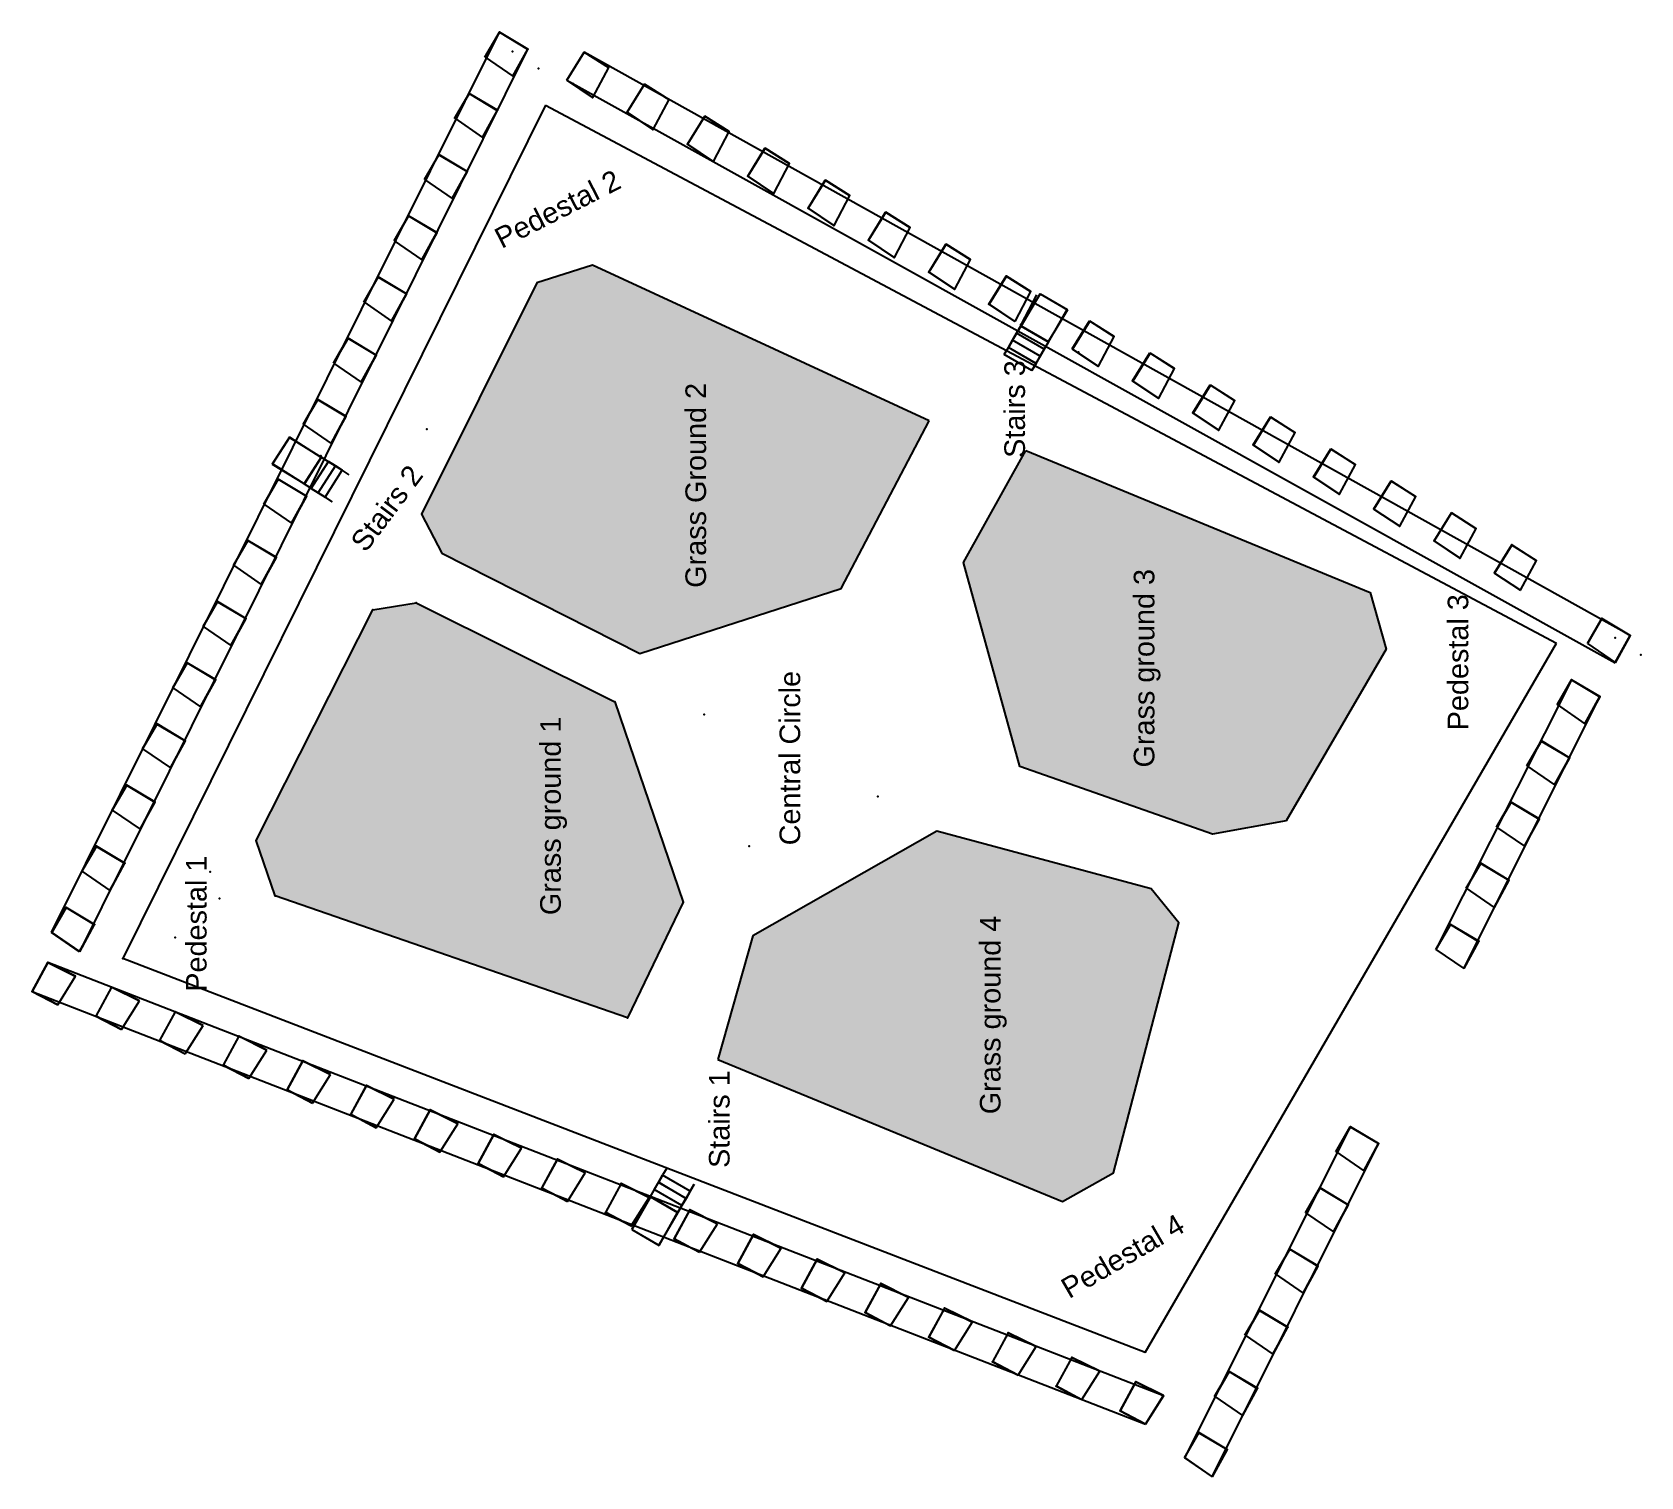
# Model space of a CAD drawing. Header units: inches. Extents: x 974.4 to 1052.5, y 978.9 to 1049.
import ezdxf

# ---------------------------------------------------------------- set-up
doc = ezdxf.new("R2010")
doc.units = ezdxf.units.IN
doc.header["$MEASUREMENT"] = 0
doc.layers.get('0').update_dxf_attribs({"true_color": 0xc2ced6})
doc.styles.get("Standard").update_dxf_attribs({"font": 'arial.ttf'})

msp = doc.modelspace()

# ---------------------------------------------------------------- texts
at = {"color": 250}
for s, rotation, p in [('Pedestal 2', 27.01482, (997.184, 1038.446, 101.029)), ('Stairs 3', 90, (1022.574, 1028.318, 102.006)), ('Grass Ground 2', 90, (1007.102, 1022.016, 101.6)), ('Stairs 2', 53.12592, (990.589, 1023.684, 101.137)), ('Grass ground 3', 90, (1028.853, 1013.301, 111.784)), ('Pedestal 3', 90, (1044.081, 1015.104, 101.07)), ('Central Circle', 90, (1011.669, 1009.525, 101.6)), ('Grass ground 1', 90, (1000.056, 1006.139, 111.831)), ('Pedestal 1', 90, (982.871, 1002.425, 101.393)), ('Grass ground 4', 90, (1021.39, 996.482, 99.261)), ('Stairs 1', 90, (1008.244, 993.877, 101.106)), ('Pedestal 4', 30.22517, (1024.714, 987.509, 99.078))]:
    msp.add_text(s, height=1, rotation=rotation, dxfattribs=at).set_placement(p)

# ---------------------------------------------------------------- hatches: boundary and pattern name
h = msp.add_hatch(color=256)
h.set_gradient(color1=(0, 255, 0), color2=(0, 255, 0), tint=1)
h.paths.add_polyline_path([(1017.934, 1030.107), (1001.6, 1037.672), (998.895, 1036.808), (993.304, 1025.589), (994.286, 1023.697), (1003.89, 1018.833), (1013.664, 1021.984)])
h = msp.add_hatch(color=256)
h.set_gradient(color1=(0, 255, 0), color2=(0, 255, 0), tint=1)
h.paths.add_polyline_path([(1022.615, 1028.679), (1039.327, 1021.78), (1040.091, 1019.045), (1035.243, 1010.71), (1031.667, 1010.065), (1022.327, 1013.344), (1019.59, 1023.242)])
h = msp.add_hatch(color=256)
h.set_gradient(color1=(0, 255, 0), color2=(0, 255, 0))
h.paths.add_polyline_path([(993.047, 1021.285), (1002.683, 1016.485), (1005.991, 1006.763), (1003.288, 1001.159), (986.203, 1007.074), (985.281, 1009.76), (990.942, 1020.943)])
h = msp.add_hatch(color=256)
h.set_gradient(color1=(0, 255, 0), color2=(0, 255, 0))
h.paths.add_polyline_path([(1007.708, 999.143), (1024.42, 992.246), (1026.891, 993.645), (1030.067, 1005.771), (1028.717, 1007.422), (1018.321, 1010.217), (1009.399, 1005.131)])

# ---------------------------------------------------------------- linework, layer by layer
for p, q in [((975.353, 1005.294, 99.667), (997.077, 1048.959, 100.549)), ((997.08, 1048.965, 100.549), (996.376, 1047.749, 100.546)), ((997.08, 1048.965, 100.549), (996.376, 1047.749, 100.546)), ((997.081, 1048.965, 101.349), (996.38, 1047.756, 101.346)), ((997.077, 1048.959, 100.549), (998.447, 1048.14, 100.545)), ((998.451, 1048.147, 101.345), (997.081, 1048.965, 101.349)), ((998.447, 1048.14, 100.545), (976.701, 1004.366, 99.672)), ((997.728, 1046.827, 101.351), (998.451, 1048.147, 101.345)), ((996.38, 1047.756, 101.346), (997.728, 1046.827, 101.351)), ((1051.931, 1019.703, 99.83), (1001.191, 1047.996, 101.344)), ((1000.352, 1046.639, 101.338), (1051.208, 1018.383, 99.836)), ((995.612, 1045.997, 101.287), (994.91, 1044.788, 101.284)), ((996.981, 1045.179, 101.283), (995.612, 1045.997, 101.287)), ((996.258, 1043.859, 101.289), (996.981, 1045.179, 101.283)), ((999.306, 1045.418, 100.906), (1048.356, 1019.338, 100.25)), ((994.91, 1044.788, 101.284), (996.258, 1043.859, 101.289)), ((994.142, 1043.029, 101.226), (993.441, 1041.82, 101.223)), ((995.511, 1042.211, 101.222), (994.142, 1043.029, 101.226)), ((994.788, 1040.891, 101.228), (995.511, 1042.211, 101.222)), ((993.441, 1041.82, 101.223), (994.788, 1040.891, 101.228)), ((992.672, 1040.061, 101.164), (991.971, 1038.852, 101.161)), ((994.042, 1039.243, 101.16), (992.672, 1040.061, 101.164)), ((991.971, 1038.852, 101.161), (993.319, 1037.923, 101.166)), ((993.319, 1037.923, 101.166), (994.042, 1039.243, 101.16)), ((991.203, 1037.093, 101.103), (990.501, 1035.884, 101.1)), ((992.572, 1036.275, 101.099), (991.203, 1037.093, 101.103)), ((990.501, 1035.884, 101.1), (991.849, 1034.955, 101.105)), ((991.849, 1034.955, 101.105), (992.572, 1036.275, 101.099)), ((989.733, 1034.125, 101.041), (989.032, 1032.916, 101.038)), ((991.103, 1033.307, 101.037), (989.733, 1034.125, 101.041)), ((990.379, 1031.987, 101.043), (991.103, 1033.307, 101.037)), ((989.032, 1032.916, 101.038), (990.379, 1031.987, 101.043)), ((988.263, 1031.157, 100.98), (987.562, 1029.948, 100.977)), ((989.633, 1030.339, 100.976), (988.263, 1031.157, 100.98)), ((988.91, 1029.019, 100.982), (989.633, 1030.339, 100.976)), ((987.562, 1029.948, 100.977), (988.91, 1029.019, 100.982)), ((988.431, 1028.341, 100.721), (987.614, 1027.057, 100.735)), ((986.346, 1027.285, 100.9), (985.645, 1026.076, 100.897)), ((987.716, 1026.467, 100.896), (986.346, 1027.285, 100.9)), ((986.993, 1025.148, 100.902), (987.716, 1026.467, 100.896)), ((985.645, 1026.076, 100.897), (986.993, 1025.148, 100.902)), ((984.877, 1024.317, 100.838), (984.175, 1023.108, 100.835)), ((986.246, 1023.499, 100.834), (984.877, 1024.317, 100.838)), ((985.523, 1022.18, 100.84), (986.246, 1023.499, 100.834)), ((984.175, 1023.108, 100.835), (985.523, 1022.18, 100.84)), ((983.407, 1021.349, 100.777), (982.706, 1020.14, 100.774)), ((984.776, 1020.531, 100.773), (983.407, 1021.349, 100.777)), ((982.706, 1020.14, 100.774), (984.053, 1019.212, 100.779)), ((984.053, 1019.212, 100.779), (984.776, 1020.531, 100.773)), ((1050.566, 1020.527, 100.634), (1049.865, 1019.318, 100.631)), ((1051.935, 1019.709, 100.63), (1050.566, 1020.527, 100.634)), ((1049.865, 1019.318, 100.631), (1051.212, 1018.389, 100.636)), ((1051.208, 1018.383, 99.836), (1051.931, 1019.703, 99.83)), ((1051.208, 1018.383, 99.836), (1051.931, 1019.703, 99.83)), ((1051.212, 1018.389, 100.636), (1051.935, 1019.709, 100.63)), ((981.937, 1018.381, 100.716), (981.236, 1017.172, 100.713)), ((983.307, 1017.563, 100.712), (981.937, 1018.381, 100.716)), ((981.236, 1017.172, 100.713), (982.584, 1016.244, 100.718)), ((982.584, 1016.244, 100.718), (983.307, 1017.563, 100.712)), ((1049.092, 1017.553, 99.772), (1042.512, 1004.472, 99.524)), ((1049.096, 1017.559, 100.572), (1048.395, 1016.35, 100.569)), ((1050.462, 1016.735, 99.768), (1049.092, 1017.553, 99.772)), ((1050.466, 1016.741, 100.568), (1049.096, 1017.559, 100.572)), ((1043.86, 1003.543, 99.529), (1050.462, 1016.735, 99.768)), ((1048.395, 1016.35, 100.569), (1049.743, 1015.421, 100.574)), ((1049.743, 1015.421, 100.574), (1050.466, 1016.741, 100.568)), ((980.468, 1015.413, 100.654), (979.766, 1014.204, 100.651)), ((981.837, 1014.595, 100.65), (980.468, 1015.413, 100.654)), ((981.114, 1013.276, 100.656), (981.837, 1014.595, 100.65)), ((1047.627, 1014.591, 100.511), (1046.925, 1013.382, 100.508)), ((1048.996, 1013.773, 100.507), (1047.627, 1014.591, 100.511)), ((979.766, 1014.204, 100.651), (981.114, 1013.276, 100.656)), ((1046.925, 1013.382, 100.508), (1048.273, 1012.453, 100.513)), ((1048.273, 1012.453, 100.513), (1048.996, 1013.773, 100.507)), ((978.998, 1012.445, 100.593), (978.297, 1011.236, 100.59)), ((980.368, 1011.627, 100.589), (978.998, 1012.445, 100.593)), ((979.645, 1010.308, 100.595), (980.368, 1011.627, 100.589)), ((1046.157, 1011.623, 100.45), (1045.456, 1010.414, 100.447)), ((1047.526, 1010.805, 100.446), (1046.157, 1011.623, 100.45)), ((978.297, 1011.236, 100.59), (979.645, 1010.308, 100.595)), ((1046.803, 1009.485, 100.452), (1047.526, 1010.805, 100.446)), ((1045.456, 1010.414, 100.447), (1046.803, 1009.485, 100.452)), ((977.528, 1009.477, 100.531), (976.827, 1008.268, 100.528)), ((978.898, 1008.659, 100.527), (977.528, 1009.477, 100.531)), ((978.175, 1007.34, 100.533), (978.898, 1008.659, 100.527)), ((1044.687, 1008.655, 100.388), (1043.986, 1007.446, 100.385)), ((1046.057, 1007.837, 100.384), (1044.687, 1008.655, 100.388)), ((976.827, 1008.268, 100.528), (978.175, 1007.34, 100.533)), ((1045.334, 1006.517, 100.39), (1046.057, 1007.837, 100.384)), ((1043.986, 1007.446, 100.385), (1045.334, 1006.517, 100.39)), ((976.059, 1006.509, 100.47), (975.357, 1005.3, 100.467)), ((977.428, 1005.691, 100.466), (976.059, 1006.509, 100.47)), ((976.701, 1004.366, 99.672), (975.353, 1005.294, 99.667)), ((975.357, 1005.3, 100.467), (976.705, 1004.372, 100.472)), ((976.705, 1004.372, 100.472), (977.428, 1005.691, 100.466)), ((1043.218, 1005.687, 100.327), (1042.516, 1004.478, 100.324)), ((1044.587, 1004.869, 100.323), (1043.218, 1005.687, 100.327)), ((1042.512, 1004.472, 99.524), (1043.86, 1003.543, 99.529)), ((1042.516, 1004.478, 100.324), (1043.864, 1003.549, 100.329)), ((1043.864, 1003.549, 100.329), (1044.587, 1004.869, 100.323)), ((975.171, 1003.839, 100.879), (974.41, 1002.437, 100.883)), ((976.519, 1003.171, 100.885), (975.171, 1003.839, 100.879)), ((1029.301, 982.829, 100.299), (975.177, 1003.835, 100.079)), ((1028.406, 984.928, 100.25), (978.816, 1004.039, 100.049)), ((975.647, 1001.786, 100.88), (976.519, 1003.171, 100.885)), ((974.41, 1002.437, 100.883), (975.647, 1001.786, 100.88)), ((974.416, 1002.433, 100.083), (1028.429, 981.444, 100.294)), ((978.262, 1002.648, 100.892), (977.501, 1001.246, 100.896)), ((979.61, 1001.98, 100.898), (978.262, 1002.648, 100.892)), ((978.738, 1000.595, 100.893), (979.61, 1001.98, 100.898)), ((981.353, 1001.457, 100.904), (980.592, 1000.055, 100.908)), ((982.701, 1000.789, 100.91), (981.353, 1001.457, 100.904)), ((977.501, 1001.246, 100.896), (978.738, 1000.595, 100.893)), ((981.829, 999.404, 100.905), (982.701, 1000.789, 100.91)), ((980.592, 1000.055, 100.908), (981.829, 999.404, 100.905)), ((984.444, 1000.265, 100.917), (983.683, 998.863, 100.921)), ((985.792, 999.597, 100.923), (984.444, 1000.265, 100.917)), ((987.535, 999.074, 100.929), (986.774, 997.672, 100.933)), ((988.883, 998.406, 100.935), (987.535, 999.074, 100.929)), ((983.683, 998.863, 100.921), (984.92, 998.212, 100.918)), ((988.011, 997.021, 100.93), (988.883, 998.406, 100.935)), ((986.774, 997.672, 100.933), (988.011, 997.021, 100.93)), ((990.625, 997.883, 100.942), (989.864, 996.481, 100.946)), ((991.973, 997.215, 100.948), (990.625, 997.883, 100.942)), ((991.101, 995.83, 100.943), (991.973, 997.215, 100.948)), ((993.716, 996.692, 100.954), (992.955, 995.29, 100.958)), ((995.064, 996.024, 100.96), (993.716, 996.692, 100.954)), ((989.864, 996.481, 100.946), (991.101, 995.83, 100.943)), ((994.192, 994.639, 100.955), (995.064, 996.024, 100.96)), ((1038.357, 995.873, 99.324), (1030.308, 979.824, 99.014)), ((1038.361, 995.879, 100.124), (1037.66, 994.67, 100.121)), ((1039.727, 995.055, 99.32), (1038.357, 995.873, 99.324)), ((1039.731, 995.061, 100.12), (1038.361, 995.879, 100.124)), ((992.955, 995.29, 100.958), (994.192, 994.639, 100.955)), ((996.807, 995.501, 100.967), (996.046, 994.099, 100.971)), ((998.155, 994.833, 100.973), (996.807, 995.501, 100.967)), ((1031.655, 978.896, 99.019), (1039.727, 995.055, 99.32)), ((1039.008, 993.742, 100.126), (1039.731, 995.061, 100.12)), ((997.283, 993.448, 100.968), (998.155, 994.833, 100.973)), ((999.898, 994.31, 100.979), (999.137, 992.908, 100.983)), ((1001.246, 993.642, 100.985), (999.898, 994.31, 100.979)), ((1037.66, 994.67, 100.121), (1039.008, 993.742, 100.126)), ((996.046, 994.099, 100.971), (997.283, 993.448, 100.968)), ((1000.374, 992.257, 100.98), (1001.246, 993.642, 100.985)), ((999.137, 992.908, 100.983), (1000.374, 992.257, 100.98)), ((1002.989, 993.118, 100.992), (1002.228, 991.716, 100.996)), ((1004.337, 992.45, 100.998), (1002.989, 993.118, 100.992)), ((1036.892, 992.911, 100.062), (1036.19, 991.702, 100.059)), ((1038.261, 992.093, 100.058), (1036.892, 992.911, 100.062)), ((1003.465, 991.065, 100.993), (1004.337, 992.45, 100.998)), ((1004.409, 992.475, 100.831), (1005.725, 991.712, 100.845)), ((1037.538, 990.774, 100.064), (1038.261, 992.093, 100.058)), ((1002.228, 991.716, 100.996), (1003.465, 991.065, 100.993)), ((1006.31, 991.838, 101.005), (1005.549, 990.436, 101.009)), ((1007.658, 991.17, 101.011), (1006.31, 991.838, 101.005)), ((1006.786, 989.785, 101.006), (1007.658, 991.17, 101.011)), ((1036.19, 991.702, 100.059), (1037.538, 990.774, 100.064)), ((1005.549, 990.436, 101.009), (1006.786, 989.785, 101.006)), ((1009.401, 990.647, 101.018), (1008.64, 989.245, 101.022)), ((1010.749, 989.979, 101.024), (1009.401, 990.647, 101.018)), ((1009.877, 988.594, 101.019), (1010.749, 989.979, 101.024)), ((1035.422, 989.943, 100.001), (1034.721, 988.734, 99.998)), ((1036.791, 989.125, 99.997), (1035.422, 989.943, 100.001)), ((1008.64, 989.245, 101.022), (1009.877, 988.594, 101.019)), ((1012.492, 989.456, 101.031), (1011.731, 988.054, 101.035)), ((1013.84, 988.788, 101.037), (1012.492, 989.456, 101.031)), ((1036.068, 987.806, 100.003), (1036.791, 989.125, 99.997)), ((1011.731, 988.054, 101.035), (1012.968, 987.403, 101.032)), ((1012.968, 987.403, 101.032), (1013.84, 988.788, 101.037)), ((1015.583, 988.265, 101.043), (1014.822, 986.863, 101.047)), ((1016.931, 987.597, 101.049), (1015.583, 988.265, 101.043)), ((1034.721, 988.734, 99.998), (1036.068, 987.806, 100.003)), ((1016.059, 986.212, 101.044), (1016.931, 987.597, 101.049)), ((1014.822, 986.863, 101.047), (1016.059, 986.212, 101.044)), ((1018.674, 987.074, 101.056), (1017.913, 985.672, 101.06)), ((1020.022, 986.406, 101.062), (1018.674, 987.074, 101.056)), ((1033.952, 986.975, 99.939), (1033.251, 985.766, 99.936)), ((1035.322, 986.157, 99.935), (1033.952, 986.975, 99.939)), ((1019.15, 985.021, 101.057), (1020.022, 986.406, 101.062)), ((1021.765, 985.883, 101.068), (1021.004, 984.481, 101.072)), ((1023.113, 985.215, 101.074), (1021.765, 985.883, 101.068)), ((1033.251, 985.766, 99.936), (1034.599, 984.838, 99.941)), ((1034.599, 984.838, 99.941), (1035.322, 986.157, 99.935)), ((1017.913, 985.672, 101.06), (1019.15, 985.021, 101.057)), ((1022.241, 983.83, 101.069), (1023.113, 985.215, 101.074)), ((1021.004, 984.481, 101.072), (1022.241, 983.83, 101.069)), ((1024.856, 984.691, 101.081), (1024.095, 983.289, 101.085)), ((1026.204, 984.023, 101.087), (1024.856, 984.691, 101.081)), ((1025.332, 982.638, 101.082), (1026.204, 984.023, 101.087)), ((1027.947, 983.5, 101.093), (1027.186, 982.098, 101.097)), ((1029.295, 982.832, 101.099), (1027.947, 983.5, 101.093)), ((1032.483, 984.007, 99.878), (1031.781, 982.798, 99.875)), ((1033.852, 983.189, 99.874), (1032.483, 984.007, 99.878)), ((1024.095, 983.289, 101.085), (1025.332, 982.638, 101.082)), ((1028.423, 981.447, 101.094), (1029.295, 982.832, 101.099)), ((1028.429, 981.444, 100.294), (1029.301, 982.829, 100.299)), ((1029.301, 982.829, 100.299), (1028.429, 981.444, 100.294)), ((1029.295, 982.832, 101.099), (1029.301, 982.829, 100.299)), ((1031.781, 982.798, 99.875), (1033.129, 981.87, 99.88)), ((1033.129, 981.87, 99.88), (1033.852, 983.189, 99.874)), ((1027.186, 982.098, 101.097), (1028.423, 981.447, 101.094)), ((1031.013, 981.04, 99.816), (1030.312, 979.83, 99.813)), ((1032.382, 980.221, 99.812), (1031.013, 981.04, 99.816)), ((1030.308, 979.824, 99.014), (1031.655, 978.896, 99.019)), ((1030.312, 979.83, 99.813), (1031.659, 978.902, 99.818)), ((1031.659, 978.902, 99.818), (1032.382, 980.221, 99.812))]:
    msp.add_line(p, q)
at = {"extrusion": (0.00494, 0.007764, 0.999958)}
for p, q in [((996.376, 1047.749, 100.546), (997.077, 1048.959, 100.549)), ((997.081, 1048.965, 101.349), (997.077, 1048.959, 100.549)), ((997.077, 1048.959, 100.549), (998.447, 1048.14, 100.545)), ((998.447, 1048.14, 100.545), (997.724, 1046.821, 100.551)), ((998.451, 1048.147, 101.345), (998.447, 1048.14, 100.545)), ((994.906, 1044.781, 100.484), (995.608, 1045.991, 100.487)), ((995.612, 1045.997, 101.287), (995.608, 1045.991, 100.487)), ((995.608, 1045.991, 100.487), (996.977, 1045.172, 100.483)), ((996.977, 1045.172, 100.483), (996.254, 1043.853, 100.489)), ((996.981, 1045.179, 101.283), (996.977, 1045.172, 100.483)), ((993.437, 1041.813, 100.423), (994.138, 1043.023, 100.426)), ((994.142, 1043.029, 101.226), (994.138, 1043.023, 100.426)), ((994.138, 1043.023, 100.426), (995.508, 1042.204, 100.422)), ((995.508, 1042.204, 100.422), (994.785, 1040.885, 100.428)), ((995.511, 1042.211, 101.222), (995.508, 1042.204, 100.422)), ((991.967, 1038.845, 100.361), (992.668, 1040.055, 100.364)), ((992.672, 1040.061, 101.164), (992.668, 1040.055, 100.364)), ((992.668, 1040.055, 100.364), (994.038, 1039.236, 100.36)), ((994.038, 1039.236, 100.36), (993.315, 1037.917, 100.366)), ((994.042, 1039.243, 101.16), (994.038, 1039.236, 100.36)), ((990.497, 1035.877, 100.3), (991.199, 1037.087, 100.303)), ((991.203, 1037.093, 101.103), (991.199, 1037.087, 100.303)), ((991.199, 1037.087, 100.303), (992.568, 1036.268, 100.299)), ((992.568, 1036.268, 100.299), (991.845, 1034.949, 100.305)), ((992.572, 1036.275, 101.099), (992.568, 1036.268, 100.299)), ((989.028, 1032.909, 100.238), (989.729, 1034.119, 100.241)), ((989.733, 1034.125, 101.041), (989.729, 1034.119, 100.241)), ((989.729, 1034.119, 100.241), (991.099, 1033.3, 100.237)), ((991.099, 1033.3, 100.237), (990.376, 1031.981, 100.243)), ((991.103, 1033.307, 101.037), (991.099, 1033.3, 100.237)), ((987.558, 1029.941, 100.177), (988.259, 1031.151, 100.18)), ((988.263, 1031.157, 100.98), (988.259, 1031.151, 100.18)), ((988.259, 1031.151, 100.18), (989.629, 1030.332, 100.176)), ((989.629, 1030.332, 100.176), (988.906, 1029.013, 100.182)), ((989.633, 1030.339, 100.976), (989.629, 1030.332, 100.176)), ((986.893, 1029.319, 100.721), (986.061, 1028.012, 100.736)), ((986.889, 1029.313, 99.921), (986.072, 1028.03, 99.935)), ((986.893, 1029.319, 100.721), (986.889, 1029.313, 99.921)), ((986.889, 1029.313, 99.921), (989.113, 1027.927, 99.921)), ((988.431, 1028.341, 100.721), (986.893, 1029.319, 100.721)), ((986.061, 1028.012, 100.736), (986.072, 1028.03, 99.935)), ((986.061, 1028.012, 100.736), (987.614, 1027.057, 100.735)), ((987.61, 1027.051, 99.935), (986.072, 1028.03, 99.935)), ((987.613, 1027.056, 100.535), (988.445, 1028.363, 100.521)), ((987.95, 1026.839, 100.335), (988.782, 1028.147, 100.321)), ((987.951, 1026.841, 100.535), (988.783, 1028.149, 100.521)), ((988.286, 1026.623, 100.135), (989.118, 1027.931, 100.121)), ((988.287, 1026.625, 100.335), (989.119, 1027.932, 100.321)), ((988.409, 1028.414, 100.888), (988.405, 1028.407, 100.088)), ((988.445, 1028.363, 100.521), (988.431, 1028.341, 100.721)), ((988.783, 1028.149, 100.521), (988.445, 1028.363, 100.521)), ((988.782, 1028.147, 100.321), (988.783, 1028.149, 100.521)), ((989.119, 1027.932, 100.321), (988.782, 1028.147, 100.321)), ((989.113, 1027.927, 99.921), (989.455, 1027.715, 99.921)), ((989.119, 1027.932, 100.321), (989.117, 1027.929, 99.921)), ((989.118, 1027.931, 100.121), (989.119, 1027.932, 100.321)), ((989.456, 1027.716, 100.121), (989.118, 1027.931, 100.121)), ((985.641, 1026.07, 100.097), (986.342, 1027.279, 100.1)), ((986.346, 1027.285, 100.9), (986.342, 1027.279, 100.1)), ((986.342, 1027.279, 100.1), (987.712, 1026.461, 100.096)), ((987.613, 1027.056, 100.535), (987.61, 1027.051, 99.935)), ((987.948, 1026.836, 99.935), (987.61, 1027.051, 99.935)), ((987.614, 1027.057, 100.735), (987.613, 1027.056, 100.535)), ((987.614, 1027.057, 100.735), (987.613, 1027.056, 100.535)), ((987.613, 1027.056, 100.535), (987.951, 1026.841, 100.535)), ((988.623, 1026.407, 99.935), (989.455, 1027.715, 99.921)), ((988.624, 1026.408, 100.135), (989.456, 1027.716, 100.121)), ((989.455, 1027.715, 99.921), (989.456, 1027.716, 100.121)), ((989.792, 1027.5, 99.921), (989.455, 1027.715, 99.921)), ((987.712, 1026.461, 100.096), (986.989, 1025.142, 100.102)), ((987.716, 1026.467, 100.896), (987.712, 1026.461, 100.096)), ((987.95, 1026.839, 100.335), (987.948, 1026.836, 99.935)), ((988.285, 1026.622, 99.935), (987.948, 1026.836, 99.935)), ((987.951, 1026.841, 100.535), (987.95, 1026.839, 100.335)), ((987.951, 1026.841, 100.535), (987.95, 1026.839, 100.335)), ((987.95, 1026.839, 100.335), (988.287, 1026.625, 100.335)), ((988.286, 1026.623, 100.135), (988.285, 1026.622, 99.935)), ((988.623, 1026.407, 99.935), (988.285, 1026.622, 99.935)), ((988.287, 1026.625, 100.335), (988.286, 1026.623, 100.135)), ((988.287, 1026.625, 100.335), (988.286, 1026.623, 100.135)), ((988.286, 1026.623, 100.135), (988.624, 1026.408, 100.135)), ((988.624, 1026.408, 100.135), (988.623, 1026.407, 99.935)), ((988.623, 1026.407, 99.935), (988.96, 1026.192, 99.935)), ((988.96, 1026.192, 99.935), (988.623, 1026.407, 99.935)), ((984.171, 1023.102, 100.035), (984.873, 1024.311, 100.038)), ((984.877, 1024.317, 100.838), (984.873, 1024.311, 100.038)), ((984.873, 1024.311, 100.038), (986.242, 1023.493, 100.034)), ((986.242, 1023.493, 100.034), (985.519, 1022.174, 100.04)), ((986.246, 1023.499, 100.834), (986.242, 1023.493, 100.034)), ((982.702, 1020.134, 99.974), (983.403, 1021.343, 99.977)), ((983.407, 1021.349, 100.777), (983.403, 1021.343, 99.977)), ((983.403, 1021.343, 99.977), (984.773, 1020.525, 99.973)), ((984.773, 1020.525, 99.973), (984.05, 1019.206, 99.979)), ((984.776, 1020.531, 100.773), (984.773, 1020.525, 99.973)), ((1049.861, 1019.312, 99.831), (1050.562, 1020.521, 99.834)), ((1050.566, 1020.527, 100.634), (1050.562, 1020.521, 99.834)), ((1050.562, 1020.521, 99.834), (1051.931, 1019.703, 99.83)), ((1051.931, 1019.703, 99.83), (1051.208, 1018.383, 99.836)), ((1051.935, 1019.709, 100.63), (1051.931, 1019.703, 99.83)), ((981.232, 1017.166, 99.913), (981.933, 1018.375, 99.916)), ((981.937, 1018.381, 100.716), (981.933, 1018.375, 99.916)), ((981.933, 1018.375, 99.916), (983.303, 1017.557, 99.912)), ((983.303, 1017.557, 99.912), (982.58, 1016.238, 99.918)), ((983.307, 1017.563, 100.712), (983.303, 1017.557, 99.912)), ((1048.391, 1016.344, 99.769), (1049.092, 1017.553, 99.772)), ((1049.096, 1017.559, 100.572), (1049.092, 1017.553, 99.772)), ((1049.092, 1017.553, 99.772), (1050.462, 1016.735, 99.768)), ((1050.462, 1016.735, 99.768), (1049.739, 1015.415, 99.774)), ((1050.466, 1016.741, 100.568), (1050.462, 1016.735, 99.768)), ((979.762, 1014.198, 99.851), (980.464, 1015.407, 99.854)), ((980.468, 1015.413, 100.654), (980.464, 1015.407, 99.854)), ((980.464, 1015.407, 99.854), (981.833, 1014.589, 99.85)), ((981.833, 1014.589, 99.85), (981.11, 1013.27, 99.856)), ((981.837, 1014.595, 100.65), (981.833, 1014.589, 99.85)), ((1046.921, 1013.376, 99.708), (1047.623, 1014.585, 99.711)), ((1047.627, 1014.591, 100.511), (1047.623, 1014.585, 99.711)), ((1047.623, 1014.585, 99.711), (1048.992, 1013.767, 99.707)), ((1048.992, 1013.767, 99.707), (1048.269, 1012.447, 99.713)), ((1048.996, 1013.773, 100.507), (1048.992, 1013.767, 99.707)), ((978.293, 1011.23, 99.79), (978.994, 1012.439, 99.793)), ((978.998, 1012.445, 100.593), (978.994, 1012.439, 99.793)), ((978.994, 1012.439, 99.793), (980.364, 1011.621, 99.789)), ((980.364, 1011.621, 99.789), (979.641, 1010.302, 99.795)), ((980.368, 1011.627, 100.589), (980.364, 1011.621, 99.789)), ((1045.452, 1010.408, 99.647), (1046.153, 1011.617, 99.65)), ((1046.157, 1011.623, 100.45), (1046.153, 1011.617, 99.65)), ((1046.153, 1011.617, 99.65), (1047.522, 1010.799, 99.646)), ((1047.522, 1010.799, 99.646), (1046.799, 1009.479, 99.652)), ((1047.526, 1010.805, 100.446), (1047.522, 1010.799, 99.646)), ((976.823, 1008.262, 99.728), (977.524, 1009.471, 99.731)), ((977.528, 1009.477, 100.531), (977.524, 1009.471, 99.731)), ((977.524, 1009.471, 99.731), (978.894, 1008.653, 99.727)), ((978.894, 1008.653, 99.727), (978.171, 1007.334, 99.733)), ((978.898, 1008.659, 100.527), (978.894, 1008.653, 99.727)), ((1043.982, 1007.44, 99.585), (1044.683, 1008.649, 99.588)), ((1044.687, 1008.655, 100.388), (1044.683, 1008.649, 99.588)), ((1044.683, 1008.649, 99.588), (1046.053, 1007.831, 99.584)), ((1046.053, 1007.831, 99.584), (1045.33, 1006.511, 99.59)), ((1046.057, 1007.837, 100.384), (1046.053, 1007.831, 99.584)), ((975.353, 1005.294, 99.667), (976.055, 1006.503, 99.67)), ((976.059, 1006.509, 100.47), (976.055, 1006.503, 99.67)), ((976.055, 1006.503, 99.67), (977.424, 1005.685, 99.666)), ((977.424, 1005.685, 99.666), (976.701, 1004.366, 99.672)), ((977.428, 1005.691, 100.466), (977.424, 1005.685, 99.666)), ((1042.512, 1004.472, 99.524), (1043.214, 1005.681, 99.527)), ((1043.218, 1005.687, 100.327), (1043.214, 1005.681, 99.527)), ((1043.214, 1005.681, 99.527), (1044.583, 1004.863, 99.523)), ((1044.583, 1004.863, 99.523), (1043.86, 1003.543, 99.529)), ((1044.587, 1004.869, 100.323), (1044.583, 1004.863, 99.523)), ((1037.656, 994.664, 99.321), (1038.357, 995.873, 99.324)), ((1038.361, 995.879, 100.124), (1038.357, 995.873, 99.324)), ((1038.357, 995.873, 99.324), (1039.727, 995.055, 99.32)), ((1039.727, 995.055, 99.32), (1039.004, 993.736, 99.326)), ((1039.731, 995.061, 100.12), (1039.727, 995.055, 99.32)), ((1036.186, 991.696, 99.259), (1036.888, 992.905, 99.262)), ((1036.892, 992.911, 100.062), (1036.888, 992.905, 99.262)), ((1036.888, 992.905, 99.262), (1038.257, 992.087, 99.258)), ((1038.257, 992.087, 99.258), (1037.534, 990.768, 99.264)), ((1038.261, 992.093, 100.058), (1038.257, 992.087, 99.258)), ((1034.717, 988.728, 99.198), (1035.418, 989.937, 99.201)), ((1035.422, 989.943, 100.001), (1035.418, 989.937, 99.201)), ((1035.418, 989.937, 99.201), (1036.787, 989.119, 99.197)), ((1036.787, 989.119, 99.197), (1036.064, 987.8, 99.203)), ((1036.791, 989.125, 99.997), (1036.787, 989.119, 99.197)), ((1033.247, 985.76, 99.136), (1033.948, 986.969, 99.139)), ((1033.952, 986.975, 99.939), (1033.948, 986.969, 99.139)), ((1033.948, 986.969, 99.139), (1035.318, 986.151, 99.135)), ((1035.318, 986.151, 99.135), (1034.595, 984.832, 99.141)), ((1035.322, 986.157, 99.935), (1035.318, 986.151, 99.135)), ((1031.777, 982.792, 99.075), (1032.479, 984.001, 99.078)), ((1032.483, 984.007, 99.878), (1032.479, 984.001, 99.078)), ((1032.479, 984.001, 99.078), (1033.848, 983.183, 99.074)), ((1033.848, 983.183, 99.074), (1033.125, 981.864, 99.08)), ((1033.852, 983.189, 99.874), (1033.848, 983.183, 99.074)), ((1030.308, 979.824, 99.014), (1031.009, 981.033, 99.017)), ((1031.013, 981.04, 99.816), (1031.009, 981.033, 99.017)), ((1031.009, 981.033, 99.017), (1032.378, 980.215, 99.013)), ((1032.378, 980.215, 99.013), (1031.655, 978.896, 99.019)), ((1032.382, 980.221, 99.812), (1032.378, 980.215, 99.013))]:
    msp.add_line(p, q, dxfattribs=at)
at = {"extrusion": (-0.00039634, -0.000683601, 1)}
for p, q in [((1000.346, 1046.642, 102.138), (1001.184, 1047.999, 102.144)), ((1001.184, 1047.999, 102.144), (1002.364, 1047.249, 102.141)), ((1001.595, 1045.804, 102.144), (1000.346, 1046.642, 102.138)), ((1002.364, 1047.249, 102.141), (1001.595, 1045.804, 102.144)), ((1003.272, 1045.09, 102.1), (1004.11, 1046.447, 102.106)), ((1004.11, 1046.447, 102.106), (1005.29, 1045.696, 102.103)), ((1004.521, 1044.252, 102.106), (1003.272, 1045.09, 102.1)), ((1005.29, 1045.696, 102.103), (1004.521, 1044.252, 102.106)), ((1006.198, 1043.537, 102.063), (1007.036, 1044.894, 102.068)), ((1007.036, 1044.894, 102.068), (1008.216, 1044.144, 102.065)), ((1007.447, 1042.699, 102.068), (1006.198, 1043.537, 102.063)), ((1008.216, 1044.144, 102.065), (1007.447, 1042.699, 102.068)), ((1009.124, 1041.985, 102.025), (1009.962, 1043.342, 102.03)), ((1009.962, 1043.342, 102.03), (1011.142, 1042.592, 102.027)), ((1010.373, 1041.147, 102.031), (1009.124, 1041.985, 102.025)), ((1011.142, 1042.592, 102.027), (1010.373, 1041.147, 102.031)), ((1012.05, 1040.433, 101.987), (1012.888, 1041.79, 101.992)), ((1012.888, 1041.79, 101.992), (1014.068, 1041.04, 101.989)), ((1013.299, 1039.595, 101.993), (1012.05, 1040.433, 101.987)), ((1014.068, 1041.04, 101.989), (1013.299, 1039.595, 101.993)), ((1014.976, 1038.881, 101.949), (1015.815, 1040.238, 101.954)), ((1015.815, 1040.238, 101.954), (1016.994, 1039.488, 101.951)), ((1016.225, 1038.043, 101.955), (1014.976, 1038.881, 101.949)), ((1016.994, 1039.488, 101.951), (1016.225, 1038.043, 101.955)), ((1017.903, 1037.331, 101.912), (1018.742, 1038.688, 101.917)), ((1018.742, 1038.688, 101.917), (1019.922, 1037.938, 101.914)), ((1019.153, 1036.493, 101.918), (1017.903, 1037.331, 101.912)), ((1019.922, 1037.938, 101.914), (1019.153, 1036.493, 101.918)), ((1020.828, 1035.776, 101.873), (1021.667, 1037.133, 101.878)), ((1021.667, 1037.133, 101.878), (1022.846, 1036.383, 101.875)), ((1022.078, 1034.938, 101.879), (1020.828, 1035.776, 101.873)), ((1022.846, 1036.383, 101.875), (1022.078, 1034.938, 101.879)), ((1024.871, 1033.602, 101.811), (1025.709, 1034.959, 101.816)), ((1025.709, 1034.959, 101.816), (1026.889, 1034.209, 101.813)), ((1022.391, 1034.704, 101.708), (1023.707, 1033.941, 101.722)), ((1026.889, 1034.209, 101.813), (1026.12, 1032.764, 101.816)), ((1026.12, 1032.764, 101.816), (1024.871, 1033.602, 101.811)), ((1027.797, 1032.049, 101.773), (1028.635, 1033.406, 101.778)), ((1028.635, 1033.406, 101.778), (1029.815, 1032.656, 101.775)), ((1029.815, 1032.656, 101.775), (1029.046, 1031.211, 101.779)), ((1029.046, 1031.211, 101.779), (1027.797, 1032.049, 101.773)), ((1030.723, 1030.497, 101.735), (1031.561, 1031.854, 101.74)), ((1031.561, 1031.854, 101.74), (1032.741, 1031.104, 101.737)), ((1032.741, 1031.104, 101.737), (1031.972, 1029.659, 101.741)), ((1031.972, 1029.659, 101.741), (1030.723, 1030.497, 101.735)), ((1033.649, 1028.945, 101.697), (1034.488, 1030.302, 101.702)), ((1034.488, 1030.302, 101.702), (1035.667, 1029.552, 101.699)), ((1035.667, 1029.552, 101.699), (1034.898, 1028.107, 101.703)), ((1034.898, 1028.107, 101.703), (1033.649, 1028.945, 101.697)), ((1036.575, 1027.393, 101.659), (1037.414, 1028.75, 101.664)), ((1037.414, 1028.75, 101.664), (1038.593, 1028, 101.661)), ((1038.593, 1028, 101.661), (1037.824, 1026.555, 101.665)), ((1037.824, 1026.555, 101.665), (1036.575, 1027.393, 101.659)), ((1039.501, 1025.841, 101.621), (1040.34, 1027.198, 101.626)), ((1040.34, 1027.198, 101.626), (1041.519, 1026.448, 101.623)), ((1041.519, 1026.448, 101.623), (1040.751, 1025.003, 101.627)), ((1040.751, 1025.003, 101.627), (1039.501, 1025.841, 101.621)), ((1042.429, 1024.291, 101.584), (1043.267, 1025.648, 101.59)), ((1043.267, 1025.648, 101.59), (1044.447, 1024.898, 101.587)), ((1044.447, 1024.898, 101.587), (1043.678, 1023.453, 101.59)), ((1043.678, 1023.453, 101.59), (1042.429, 1024.291, 101.584)), ((1045.353, 1022.736, 101.545), (1046.192, 1024.093, 101.551)), ((1046.192, 1024.093, 101.551), (1047.371, 1023.343, 101.548)), ((1047.371, 1023.343, 101.548), (1046.603, 1021.898, 101.551)), ((1046.603, 1021.898, 101.551), (1045.353, 1022.736, 101.545))]:
    msp.add_line(p, q, dxfattribs=at)
at = {"extrusion": (-0.008358, 0.003932, 0.999957)}
for p, q in [((1001.191, 1047.996, 101.344), (1000.352, 1046.639, 101.338)), ((1001.184, 1047.999, 102.144), (1001.191, 1047.996, 101.344)), ((1002.37, 1047.246, 101.341), (1001.191, 1047.996, 101.344)), ((1000.346, 1046.642, 102.138), (1000.352, 1046.639, 101.338)), ((1000.352, 1046.639, 101.338), (1001.602, 1045.801, 101.344)), ((1002.364, 1047.249, 102.141), (1002.37, 1047.246, 101.341)), ((1001.595, 1045.804, 102.144), (1001.602, 1045.801, 101.344)), ((1004.117, 1046.443, 101.306), (1003.278, 1045.086, 101.3)), ((1004.11, 1046.447, 102.106), (1004.117, 1046.443, 101.306)), ((1005.296, 1045.693, 101.303), (1004.117, 1046.443, 101.306)), ((1003.272, 1045.09, 102.1), (1003.278, 1045.086, 101.3)), ((1003.278, 1045.086, 101.3), (1004.528, 1044.248, 101.306)), ((1005.29, 1045.696, 102.103), (1005.296, 1045.693, 101.303)), ((1004.521, 1044.252, 102.106), (1004.528, 1044.248, 101.306)), ((1007.043, 1044.891, 101.268), (1006.204, 1043.534, 101.263)), ((1007.036, 1044.894, 102.068), (1007.043, 1044.891, 101.268)), ((1008.223, 1044.141, 101.265), (1007.043, 1044.891, 101.268)), ((1006.198, 1043.537, 102.063), (1006.204, 1043.534, 101.263)), ((1006.204, 1043.534, 101.263), (1007.454, 1042.696, 101.269)), ((1008.216, 1044.144, 102.065), (1008.223, 1044.141, 101.265)), ((1007.447, 1042.699, 102.068), (1007.454, 1042.696, 101.269)), ((1009.969, 1043.339, 101.23), (1009.13, 1041.982, 101.225)), ((1009.962, 1043.342, 102.03), (1009.969, 1043.339, 101.23)), ((1011.149, 1042.589, 101.227), (1009.969, 1043.339, 101.23)), ((1009.124, 1041.985, 102.025), (1009.13, 1041.982, 101.225)), ((1009.13, 1041.982, 101.225), (1010.38, 1041.144, 101.231)), ((1011.142, 1042.592, 102.027), (1011.149, 1042.589, 101.227)), ((1010.373, 1041.147, 102.031), (1010.38, 1041.144, 101.231)), ((1012.895, 1041.787, 101.192), (1012.057, 1040.43, 101.187)), ((1012.888, 1041.79, 101.992), (1012.895, 1041.787, 101.192)), ((1014.075, 1041.037, 101.189), (1012.895, 1041.787, 101.192)), ((1012.05, 1040.433, 101.987), (1012.057, 1040.43, 101.187)), ((1012.057, 1040.43, 101.187), (1013.306, 1039.592, 101.193)), ((1014.068, 1041.04, 101.989), (1014.075, 1041.037, 101.189)), ((1013.299, 1039.595, 101.993), (1013.306, 1039.592, 101.193)), ((1015.821, 1040.235, 101.154), (1014.983, 1038.878, 101.149)), ((1015.815, 1040.238, 101.954), (1015.821, 1040.235, 101.154)), ((1017.001, 1039.485, 101.151), (1015.821, 1040.235, 101.154)), ((1014.976, 1038.881, 101.949), (1014.983, 1038.878, 101.149)), ((1014.983, 1038.878, 101.149), (1016.232, 1038.04, 101.155)), ((1016.994, 1039.488, 101.951), (1017.001, 1039.485, 101.151)), ((1016.225, 1038.043, 101.955), (1016.232, 1038.04, 101.155)), ((1018.749, 1038.685, 101.117), (1017.91, 1037.328, 101.112)), ((1018.742, 1038.688, 101.917), (1018.749, 1038.685, 101.117)), ((1019.928, 1037.935, 101.114), (1018.749, 1038.685, 101.117)), ((1017.903, 1037.331, 101.912), (1017.91, 1037.328, 101.112)), ((1017.91, 1037.328, 101.112), (1019.16, 1036.49, 101.118)), ((1019.922, 1037.938, 101.914), (1019.928, 1037.935, 101.114)), ((1019.153, 1036.493, 101.918), (1019.16, 1036.49, 101.118)), ((1021.673, 1037.13, 101.078), (1020.835, 1035.773, 101.073)), ((1021.667, 1037.133, 101.878), (1021.673, 1037.13, 101.078)), ((1022.853, 1036.38, 101.075), (1021.673, 1037.13, 101.078)), ((1020.828, 1035.776, 101.873), (1020.835, 1035.773, 101.073)), ((1020.835, 1035.773, 101.073), (1022.084, 1034.935, 101.079)), ((1023.312, 1036.278, 100.909), (1021.976, 1034.023, 100.907)), ((1022.384, 1034.776, 101.075), (1023.153, 1036.221, 101.071)), ((1022.391, 1034.704, 101.708), (1023.306, 1036.281, 101.709)), ((1022.846, 1036.383, 101.875), (1022.853, 1036.38, 101.075)), ((1023.306, 1036.281, 101.709), (1024.646, 1035.504, 101.724)), ((1023.306, 1036.281, 101.709), (1023.312, 1036.278, 100.909)), ((1023.312, 1036.278, 100.909), (1024.628, 1035.515, 100.923)), ((1024.646, 1035.504, 101.724), (1023.707, 1033.941, 101.722)), ((1023.714, 1033.938, 100.922), (1024.628, 1035.515, 100.923)), ((1024.646, 1035.504, 101.724), (1024.628, 1035.515, 100.923)), ((1025.716, 1034.955, 101.016), (1024.877, 1033.598, 101.011)), ((1025.709, 1034.959, 101.816), (1025.716, 1034.955, 101.016)), ((1026.896, 1034.205, 101.013), (1025.716, 1034.955, 101.016)), ((1021.969, 1034.025, 101.307), (1022.169, 1034.371, 101.307)), ((1022.167, 1034.372, 101.507), (1022.368, 1034.718, 101.508)), ((1023.508, 1033.595, 101.522), (1022.167, 1034.372, 101.507)), ((1022.169, 1034.371, 101.307), (1022.167, 1034.372, 101.507)), ((1023.51, 1033.594, 101.322), (1022.169, 1034.371, 101.307)), ((1023.709, 1033.941, 101.522), (1022.368, 1034.718, 101.508)), ((1022.368, 1034.718, 101.508), (1022.391, 1034.704, 101.708)), ((1022.377, 1034.779, 101.875), (1022.384, 1034.776, 101.075)), ((1026.889, 1034.209, 101.813), (1026.896, 1034.205, 101.013)), ((1021.571, 1033.331, 100.906), (1021.771, 1033.677, 100.907)), ((1022.911, 1032.554, 100.921), (1021.571, 1033.331, 100.906)), ((1021.77, 1033.678, 101.107), (1021.97, 1034.024, 101.107)), ((1023.11, 1032.901, 101.121), (1021.77, 1033.678, 101.107)), ((1021.771, 1033.677, 100.907), (1021.77, 1033.678, 101.107)), ((1021.976, 1034.023, 100.907), (1021.771, 1033.677, 100.907)), ((1023.112, 1032.9, 100.921), (1021.771, 1033.677, 100.907)), ((1023.309, 1033.248, 101.321), (1021.969, 1034.025, 101.307)), ((1021.97, 1034.024, 101.107), (1021.969, 1034.025, 101.307)), ((1021.969, 1034.025, 101.307), (1021.972, 1034.024, 100.907)), ((1023.311, 1033.247, 101.121), (1021.97, 1034.024, 101.107)), ((1023.51, 1033.594, 101.322), (1023.309, 1033.248, 101.321)), ((1023.313, 1033.246, 100.921), (1023.513, 1033.592, 100.922)), ((1023.709, 1033.941, 101.522), (1023.508, 1033.595, 101.522)), ((1023.508, 1033.595, 101.522), (1023.51, 1033.594, 101.322)), ((1023.508, 1033.595, 101.522), (1023.51, 1033.594, 101.322)), ((1023.51, 1033.594, 101.322), (1023.513, 1033.592, 100.922)), ((1023.513, 1033.592, 100.922), (1023.714, 1033.938, 100.922)), ((1023.707, 1033.941, 101.722), (1023.709, 1033.941, 101.522)), ((1023.707, 1033.941, 101.722), (1023.709, 1033.941, 101.522)), ((1023.709, 1033.941, 101.522), (1023.714, 1033.938, 100.922)), ((1024.871, 1033.602, 101.811), (1024.877, 1033.598, 101.011)), ((1024.877, 1033.598, 101.011), (1026.127, 1032.761, 101.017)), ((1028.642, 1033.403, 100.978), (1027.803, 1032.046, 100.973)), ((1028.635, 1033.406, 101.778), (1028.642, 1033.403, 100.978)), ((1029.822, 1032.653, 100.975), (1028.642, 1033.403, 100.978)), ((1023.112, 1032.9, 100.921), (1022.911, 1032.554, 100.921)), ((1022.911, 1032.554, 100.921), (1023.112, 1032.9, 100.921)), ((1023.311, 1033.247, 101.121), (1023.11, 1032.901, 101.121)), ((1023.11, 1032.901, 101.121), (1023.112, 1032.9, 100.921)), ((1023.112, 1032.9, 100.921), (1023.313, 1033.246, 100.921)), ((1023.309, 1033.248, 101.321), (1023.311, 1033.247, 101.121)), ((1023.309, 1033.248, 101.321), (1023.311, 1033.247, 101.121)), ((1023.311, 1033.247, 101.121), (1023.313, 1033.246, 100.921)), ((1026.12, 1032.764, 101.816), (1026.127, 1032.761, 101.017)), ((1029.815, 1032.656, 101.775), (1029.822, 1032.653, 100.975)), ((1027.797, 1032.049, 101.773), (1027.803, 1032.046, 100.973)), ((1027.803, 1032.046, 100.973), (1029.053, 1031.208, 100.979)), ((1031.568, 1031.851, 100.94), (1030.73, 1030.494, 100.935)), ((1031.561, 1031.854, 101.74), (1031.568, 1031.851, 100.94)), ((1032.748, 1031.101, 100.937), (1031.568, 1031.851, 100.94)), ((1029.046, 1031.211, 101.779), (1029.053, 1031.208, 100.979)), ((1032.741, 1031.104, 101.737), (1032.748, 1031.101, 100.937)), ((1030.723, 1030.497, 101.735), (1030.73, 1030.494, 100.935)), ((1030.73, 1030.494, 100.935), (1031.979, 1029.656, 100.941)), ((1034.494, 1030.299, 100.902), (1033.656, 1028.942, 100.897)), ((1034.488, 1030.302, 101.702), (1034.494, 1030.299, 100.902)), ((1035.674, 1029.549, 100.899), (1034.494, 1030.299, 100.902)), ((1031.972, 1029.659, 101.741), (1031.979, 1029.656, 100.941)), ((1035.667, 1029.552, 101.699), (1035.674, 1029.549, 100.899)), ((1033.649, 1028.945, 101.697), (1033.656, 1028.942, 100.897)), ((1033.656, 1028.942, 100.897), (1034.905, 1028.104, 100.903)), ((1037.42, 1028.747, 100.864), (1036.582, 1027.39, 100.859)), ((1037.414, 1028.75, 101.664), (1037.42, 1028.747, 100.864)), ((1038.6, 1027.997, 100.861), (1037.42, 1028.747, 100.864)), ((1034.898, 1028.107, 101.703), (1034.905, 1028.104, 100.903)), ((1038.593, 1028, 101.661), (1038.6, 1027.997, 100.861)), ((1036.575, 1027.393, 101.659), (1036.582, 1027.39, 100.859)), ((1036.582, 1027.39, 100.859), (1037.831, 1026.552, 100.865)), ((1040.346, 1027.195, 100.826), (1039.508, 1025.838, 100.821)), ((1040.34, 1027.198, 101.626), (1040.346, 1027.195, 100.826)), ((1041.526, 1026.444, 100.823), (1040.346, 1027.195, 100.826)), ((1037.824, 1026.555, 101.665), (1037.831, 1026.552, 100.865)), ((1041.519, 1026.448, 101.623), (1041.526, 1026.444, 100.823)), ((1039.501, 1025.841, 101.621), (1039.508, 1025.838, 100.821)), ((1039.508, 1025.838, 100.821), (1040.757, 1025, 100.827)), ((1043.274, 1025.645, 100.79), (1042.435, 1024.288, 100.784)), ((1043.267, 1025.648, 101.59), (1043.274, 1025.645, 100.79)), ((1044.454, 1024.895, 100.787), (1043.274, 1025.645, 100.79)), ((1040.751, 1025.003, 101.627), (1040.757, 1025, 100.827)), ((1044.447, 1024.898, 101.587), (1044.454, 1024.895, 100.787)), ((1042.429, 1024.291, 101.584), (1042.435, 1024.288, 100.784)), ((1042.435, 1024.288, 100.784), (1043.685, 1023.45, 100.79)), ((1046.199, 1024.09, 100.751), (1045.36, 1022.733, 100.745)), ((1046.192, 1024.093, 101.551), (1046.199, 1024.09, 100.751)), ((1047.378, 1023.34, 100.748), (1046.199, 1024.09, 100.751)), ((1043.678, 1023.453, 101.59), (1043.685, 1023.45, 100.79)), ((1047.371, 1023.343, 101.548), (1047.378, 1023.34, 100.748)), ((1045.353, 1022.736, 101.545), (1045.36, 1022.733, 100.745)), ((1045.36, 1022.733, 100.745), (1046.609, 1021.895, 100.751))]:
    msp.add_line(p, q, dxfattribs=at)
at = {"extrusion": (-0.003529, 0.00136, 0.999993)}
for p, q in [((997.728, 1046.827, 101.351), (997.724, 1046.821, 100.551)), ((996.258, 1043.859, 101.289), (996.254, 1043.853, 100.489)), ((994.788, 1040.891, 101.228), (994.785, 1040.885, 100.428)), ((993.319, 1037.923, 101.166), (993.315, 1037.917, 100.366)), ((991.849, 1034.955, 101.105), (991.845, 1034.949, 100.305)), ((990.379, 1031.987, 101.043), (990.376, 1031.981, 100.243)), ((988.91, 1029.019, 100.982), (988.906, 1029.013, 100.182)), ((986.993, 1025.148, 100.902), (986.989, 1025.142, 100.102)), ((985.523, 1022.18, 100.84), (985.519, 1022.174, 100.04)), ((984.053, 1019.212, 100.779), (984.05, 1019.206, 99.979)), ((1051.212, 1018.389, 100.636), (1051.208, 1018.383, 99.836)), ((982.584, 1016.244, 100.718), (982.58, 1016.238, 99.918)), ((1049.743, 1015.421, 100.574), (1049.739, 1015.415, 99.774)), ((981.114, 1013.276, 100.656), (981.11, 1013.27, 99.856)), ((1048.273, 1012.453, 100.513), (1048.269, 1012.447, 99.713)), ((979.645, 1010.308, 100.595), (979.641, 1010.302, 99.795)), ((1046.803, 1009.485, 100.452), (1046.799, 1009.479, 99.652)), ((978.175, 1007.34, 100.533), (978.171, 1007.334, 99.733)), ((1045.334, 1006.517, 100.39), (1045.33, 1006.511, 99.59)), ((976.705, 1004.372, 100.472), (976.701, 1004.366, 99.672)), ((1043.864, 1003.549, 100.329), (1043.86, 1003.543, 99.529)), ((1039.008, 993.742, 100.126), (1039.004, 993.736, 99.326)), ((1037.538, 990.774, 100.064), (1037.534, 990.768, 99.264)), ((1036.068, 987.806, 100.003), (1036.064, 987.8, 99.203)), ((1034.599, 984.838, 99.941), (1034.595, 984.832, 99.141)), ((1033.129, 981.87, 99.88), (1033.125, 981.864, 99.08)), ((1031.659, 978.902, 99.818), (1031.655, 978.896, 99.019))]:
    msp.add_line(p, q, dxfattribs=at)
at = {"extrusion": (-0.007962, 0.004616, 0.999958)}
for p, q in [((999.306, 1045.418, 100.906), (978.816, 1004.039, 100.049)), ((1022.911, 1032.554, 100.921), (1021.571, 1033.331, 100.906)), ((1028.406, 984.928, 100.25), (1048.356, 1019.338, 100.25)), ((974.416, 1002.433, 100.083), (975.177, 1003.835, 100.079)), ((975.171, 1003.839, 100.879), (975.177, 1003.835, 100.079)), ((975.177, 1003.835, 100.079), (976.525, 1003.167, 100.085)), ((974.41, 1002.437, 100.883), (974.416, 1002.433, 100.083)), ((975.653, 1001.782, 100.08), (974.416, 1002.433, 100.083)), ((977.507, 1001.242, 100.096), (978.268, 1002.644, 100.092)), ((978.262, 1002.648, 100.892), (978.268, 1002.644, 100.092)), ((978.268, 1002.644, 100.092), (979.616, 1001.976, 100.098)), ((980.598, 1000.051, 100.108), (981.359, 1001.453, 100.104)), ((981.353, 1001.457, 100.904), (981.359, 1001.453, 100.104)), ((981.359, 1001.453, 100.104), (982.707, 1000.785, 100.11)), ((977.501, 1001.246, 100.896), (977.507, 1001.242, 100.096)), ((978.744, 1000.591, 100.093), (977.507, 1001.242, 100.096)), ((980.592, 1000.055, 100.908), (980.598, 1000.051, 100.108)), ((981.835, 999.4, 100.105), (980.598, 1000.051, 100.108)), ((983.689, 998.86, 100.121), (984.45, 1000.262, 100.117)), ((984.444, 1000.265, 100.917), (984.45, 1000.262, 100.117)), ((984.45, 1000.262, 100.117), (985.798, 999.594, 100.123)), ((986.78, 997.669, 100.133), (987.541, 999.071, 100.129)), ((987.535, 999.074, 100.929), (987.541, 999.071, 100.129)), ((987.541, 999.071, 100.129), (988.889, 998.403, 100.135)), ((983.683, 998.863, 100.921), (983.689, 998.86, 100.121)), ((984.926, 998.209, 100.118), (983.689, 998.86, 100.121)), ((986.774, 997.672, 100.933), (986.78, 997.669, 100.133)), ((988.017, 997.018, 100.13), (986.78, 997.669, 100.133)), ((989.871, 996.477, 100.146), (990.632, 997.879, 100.142)), ((990.625, 997.883, 100.942), (990.632, 997.879, 100.142)), ((990.632, 997.879, 100.142), (991.98, 997.211, 100.148)), ((992.962, 995.286, 100.158), (993.723, 996.688, 100.154)), ((993.716, 996.692, 100.954), (993.723, 996.688, 100.154)), ((993.723, 996.688, 100.154), (995.071, 996.02, 100.16)), ((989.864, 996.481, 100.946), (989.871, 996.477, 100.146)), ((991.108, 995.826, 100.143), (989.871, 996.477, 100.146)), ((992.955, 995.29, 100.958), (992.962, 995.286, 100.158)), ((994.199, 994.635, 100.155), (992.962, 995.286, 100.158)), ((996.053, 994.095, 100.171), (996.814, 995.497, 100.167)), ((996.807, 995.501, 100.967), (996.814, 995.497, 100.167)), ((996.814, 995.497, 100.167), (998.162, 994.829, 100.173)), ((999.143, 992.904, 100.184), (999.904, 994.306, 100.18)), ((999.898, 994.31, 100.979), (999.904, 994.306, 100.18)), ((999.904, 994.306, 100.18), (1001.252, 993.638, 100.186)), ((996.046, 994.099, 100.971), (996.053, 994.095, 100.171)), ((997.29, 993.444, 100.168), (996.053, 994.095, 100.171)), ((1004.991, 993.525, 100.231), (1004.79, 993.179, 100.231)), ((1004.794, 993.175, 100.031), (1004.992, 993.524, 100.031)), ((1004.992, 993.524, 100.031), (1004.991, 993.525, 100.231)), ((1005.193, 993.87, 100.031), (1004.992, 993.524, 100.031)), ((1006.333, 992.747, 100.045), (1004.992, 993.524, 100.031)), ((999.137, 992.908, 100.983), (999.143, 992.904, 100.184)), ((1000.38, 992.253, 100.181), (999.143, 992.904, 100.184)), ((1002.234, 991.713, 100.196), (1002.995, 993.115, 100.192)), ((1002.989, 993.118, 100.992), (1002.995, 993.115, 100.192)), ((1002.995, 993.115, 100.192), (1004.343, 992.447, 100.198)), ((1003.501, 990.895, 100.031), (1004.794, 993.175, 100.031)), ((1004.586, 992.835, 100.631), (1004.386, 992.489, 100.631)), ((1004.588, 992.834, 100.431), (1004.586, 992.835, 100.631)), ((1004.789, 993.18, 100.431), (1004.588, 992.834, 100.431)), ((1005.929, 992.057, 100.445), (1004.588, 992.834, 100.431)), ((1004.79, 993.179, 100.231), (1004.789, 993.18, 100.431)), ((1004.789, 993.18, 100.431), (1004.792, 993.178, 100.031)), ((1006.131, 992.402, 100.245), (1004.79, 993.179, 100.231)), ((1006.131, 992.402, 100.245), (1006.332, 992.748, 100.245)), ((1006.333, 992.747, 100.045), (1006.133, 992.401, 100.045)), ((1006.332, 992.748, 100.245), (1006.333, 992.747, 100.045)), ((1006.333, 992.747, 100.045), (1006.534, 993.093, 100.045)), ((1006.534, 993.093, 100.045), (1006.333, 992.747, 100.045)), ((1004.343, 992.447, 100.198), (1003.471, 991.062, 100.193)), ((1004.409, 992.475, 100.831), (1003.495, 990.899, 100.831)), ((1004.337, 992.45, 100.998), (1004.343, 992.447, 100.198)), ((1005.727, 991.712, 100.645), (1004.386, 992.489, 100.631)), ((1004.386, 992.489, 100.631), (1004.409, 992.475, 100.831)), ((1005.727, 991.712, 100.645), (1005.927, 992.058, 100.645)), ((1005.932, 992.055, 100.045), (1005.731, 991.709, 100.045)), ((1005.927, 992.058, 100.645), (1005.929, 992.057, 100.445)), ((1005.927, 992.058, 100.645), (1005.929, 992.057, 100.445)), ((1005.929, 992.057, 100.445), (1006.129, 992.403, 100.445)), ((1005.929, 992.057, 100.445), (1005.932, 992.055, 100.045)), ((1006.133, 992.401, 100.045), (1005.932, 992.055, 100.045)), ((1006.129, 992.403, 100.445), (1006.131, 992.402, 100.245)), ((1006.129, 992.403, 100.445), (1006.131, 992.402, 100.245)), ((1006.131, 992.402, 100.245), (1006.133, 992.401, 100.045)), ((1002.228, 991.716, 100.996), (1002.234, 991.713, 100.196)), ((1003.471, 991.062, 100.193), (1002.234, 991.713, 100.196)), ((1005.731, 991.709, 100.045), (1004.817, 990.132, 100.045)), ((1004.836, 990.121, 100.845), (1005.725, 991.712, 100.845)), ((1005.556, 990.433, 100.209), (1006.317, 991.835, 100.205)), ((1005.725, 991.712, 100.845), (1005.727, 991.712, 100.645)), ((1005.725, 991.712, 100.845), (1005.727, 991.712, 100.645)), ((1005.727, 991.712, 100.645), (1005.731, 991.709, 100.045)), ((1006.31, 991.838, 101.005), (1006.317, 991.835, 100.205)), ((1006.317, 991.835, 100.205), (1007.665, 991.167, 100.211)), ((1003.465, 991.065, 100.993), (1003.471, 991.062, 100.193)), ((1003.495, 990.899, 100.831), (1004.836, 990.121, 100.845)), ((1003.495, 990.899, 100.831), (1003.501, 990.895, 100.031)), ((1003.501, 990.895, 100.031), (1004.817, 990.132, 100.045)), ((1005.549, 990.436, 101.009), (1005.556, 990.433, 100.209)), ((1006.793, 989.782, 100.206), (1005.556, 990.433, 100.209)), ((1008.647, 989.242, 100.222), (1009.408, 990.644, 100.218)), ((1009.401, 990.647, 101.018), (1009.408, 990.644, 100.218)), ((1009.408, 990.644, 100.218), (1010.756, 989.976, 100.224)), ((1004.836, 990.121, 100.845), (1004.817, 990.132, 100.045)), ((1008.64, 989.245, 101.022), (1008.647, 989.242, 100.222)), ((1009.884, 988.591, 100.219), (1008.647, 989.242, 100.222)), ((1011.738, 988.05, 100.235), (1012.499, 989.452, 100.231)), ((1012.492, 989.456, 101.031), (1012.499, 989.452, 100.231)), ((1012.499, 989.452, 100.231), (1013.847, 988.784, 100.237)), ((1011.731, 988.054, 101.035), (1011.738, 988.05, 100.235)), ((1012.975, 987.399, 100.232), (1011.738, 988.05, 100.235)), ((1014.828, 986.859, 100.247), (1015.589, 988.261, 100.243)), ((1015.583, 988.265, 101.043), (1015.589, 988.261, 100.243)), ((1015.589, 988.261, 100.243), (1016.937, 987.593, 100.249)), ((1014.822, 986.863, 101.047), (1014.828, 986.859, 100.247)), ((1016.065, 986.208, 100.244), (1014.828, 986.859, 100.247)), ((1017.919, 985.668, 100.26), (1018.68, 987.07, 100.256)), ((1018.674, 987.074, 101.056), (1018.68, 987.07, 100.256)), ((1018.68, 987.07, 100.256), (1020.028, 986.402, 100.262)), ((1021.01, 984.477, 100.272), (1021.771, 985.879, 100.268)), ((1021.765, 985.883, 101.068), (1021.771, 985.879, 100.268)), ((1021.771, 985.879, 100.268), (1023.119, 985.211, 100.274)), ((1017.913, 985.672, 101.06), (1017.919, 985.668, 100.26)), ((1019.156, 985.017, 100.257), (1017.919, 985.668, 100.26)), ((1021.004, 984.481, 101.072), (1021.01, 984.477, 100.272)), ((1022.247, 983.826, 100.269), (1021.01, 984.477, 100.272)), ((1024.101, 983.286, 100.285), (1024.862, 984.688, 100.281)), ((1024.856, 984.691, 101.081), (1024.862, 984.688, 100.281)), ((1024.862, 984.688, 100.281), (1026.21, 984.02, 100.287)), ((1027.192, 982.095, 100.297), (1027.953, 983.497, 100.293)), ((1027.947, 983.5, 101.093), (1027.953, 983.497, 100.293)), ((1027.953, 983.497, 100.293), (1029.301, 982.829, 100.299)), ((1024.095, 983.289, 101.085), (1024.101, 983.286, 100.285)), ((1025.338, 982.635, 100.282), (1024.101, 983.286, 100.285)), ((1027.186, 982.098, 101.097), (1027.192, 982.095, 100.297)), ((1028.429, 981.444, 100.294), (1027.192, 982.095, 100.297))]:
    msp.add_line(p, q, dxfattribs=at)
at = {"color": 252}
msp.add_line((984.92, 998.212, 100.918), (985.792, 999.597, 100.923), dxfattribs=at)
at = {"color": 254, "extrusion": (-0.007962, 0.004616, 0.999958)}
for p, q in [((1006.332, 992.748, 100.245), (1004.991, 993.525, 100.231)), ((1005.927, 992.058, 100.645), (1004.586, 992.835, 100.631)), ((1006.129, 992.403, 100.445), (1004.789, 993.18, 100.431))]:
    msp.add_line(p, q, dxfattribs=at)
for points in [[(1017.934, 1030.107, 100.185), (1001.6, 1037.672, 100.073), (998.895, 1036.808, 100.052), (993.304, 1025.589, 100.08), (994.286, 1023.697, 100.077), (1003.89, 1018.833, 100.162), (1013.664, 1021.984, 100.235)], [(1022.615, 1028.679, 100.226), (1039.327, 1021.78, 100.114), (1040.091, 1019.045, 100.093), (1035.243, 1010.71, 100.115), (1031.667, 1010.065, 100.118), (1022.327, 1013.344, 100.203), (1019.59, 1023.242, 100.276)], [(993.047, 1021.285, 100.077), (1002.683, 1016.485, 100.162), (1005.991, 1006.763, 100.235), (1003.288, 1001.159, 100.185), (986.203, 1007.074, 100.073), (985.281, 1009.76, 100.052), (990.942, 1020.943, 100.08)], [(1007.681, 999.143, 98.255), (1024.394, 992.246, 98.143), (1026.865, 993.645, 98.122), (1030.04, 1005.771, 98.15), (1028.691, 1007.422, 98.147), (1018.294, 1010.217, 98.232), (1009.373, 1005.131, 98.305)]]:
    msp.add_polyline3d(points, close=True)
for p in [(997.081, 1048.965, 101.349), (998.451, 1048.147, 101.345), (995.612, 1045.997, 101.287), (996.981, 1045.179, 101.283), (994.142, 1043.029, 101.226), (995.511, 1042.211, 101.222), (992.672, 1040.061, 101.164), (994.042, 1039.243, 101.16), (991.203, 1037.093, 101.103), (992.572, 1036.275, 101.099), (989.733, 1034.125, 101.041), (991.103, 1033.307, 101.037), (988.263, 1031.157, 100.98), (989.633, 1030.339, 100.976), (993.55, 1029.705, 105.719), (988.409, 1028.414, 100.888), (988.431, 1028.341, 100.721), (986.346, 1027.285, 100.9), (987.614, 1027.057, 100.735), (987.716, 1026.467, 100.896), (984.877, 1024.317, 100.838), (986.246, 1023.499, 100.834), (983.407, 1021.349, 100.777), (990.942, 1020.943, 100.08), (993.047, 1021.285, 100.077), (984.776, 1020.531, 100.773), (1050.566, 1020.527, 100.634), (1051.935, 1019.709, 100.63), (981.937, 1018.381, 100.716), (983.307, 1017.563, 100.712), (1049.096, 1017.559, 100.572), (1002.683, 1016.485, 100.162), (1050.466, 1016.741, 100.568), (980.468, 1015.413, 100.654), (1007.019, 1015.869, 100.644), (981.837, 1014.595, 100.65), (1047.627, 1014.591, 100.511), (1048.996, 1013.773, 100.507), (978.998, 1012.445, 100.593), (980.368, 1011.627, 100.589), (1015.429, 1011.889, 100.644), (1046.157, 1011.623, 100.45), (1047.526, 1010.805, 100.446), (977.528, 1009.477, 100.531), (985.281, 1009.76, 100.052), (1009.187, 1009.492, 100.635), (978.898, 1008.659, 100.527), (1044.687, 1008.655, 100.388), (983.053, 1008.241, 100.437), (1046.057, 1007.837, 100.384), (982.544, 1007.065, 100.429), (983.497, 1006.949, 100.465), (986.203, 1007.074, 100.073), (1005.991, 1006.763, 100.235), (976.059, 1006.509, 100.47), (977.428, 1005.691, 100.466), (1043.218, 1005.687, 100.327), (981.345, 1005.057, 105.209), (1044.587, 1004.869, 100.323), (975.171, 1003.839, 100.879), (978.816, 1004.039, 100.049), (974.41, 1002.437, 100.883), (978.262, 1002.648, 100.892), (981.353, 1001.457, 100.904), (977.501, 1001.246, 100.896), (1003.288, 1001.159, 100.185), (980.592, 1000.055, 100.908), (984.444, 1000.265, 100.917), (987.535, 999.074, 100.929), (983.683, 998.863, 100.921), (986.774, 997.672, 100.933), (990.625, 997.883, 100.942), (993.716, 996.692, 100.954), (989.864, 996.481, 100.946), (1038.361, 995.879, 100.124), (992.955, 995.29, 100.958), (996.807, 995.501, 100.967), (1039.731, 995.061, 100.12), (999.898, 994.31, 100.979), (996.046, 994.099, 100.971), (999.137, 992.908, 100.983), (1002.989, 993.118, 100.992), (1036.892, 992.911, 100.062), (1004.337, 992.45, 100.998), (1004.409, 992.475, 100.831), (1038.261, 992.093, 100.058), (1002.228, 991.716, 100.996), (1005.725, 991.712, 100.845), (1006.31, 991.838, 101.005), (1003.465, 991.065, 100.993), (1005.549, 990.436, 101.009), (1009.401, 990.647, 101.018), (1035.422, 989.943, 100.001), (1008.64, 989.245, 101.022), (1012.492, 989.456, 101.031), (1036.791, 989.125, 99.997), (1011.731, 988.054, 101.035), (1015.583, 988.265, 101.043), (1014.822, 986.863, 101.047), (1018.674, 987.074, 101.056), (1033.952, 986.975, 99.939), (1021.765, 985.883, 101.068), (1035.322, 986.157, 99.935), (1017.913, 985.672, 101.06), (1021.004, 984.481, 101.072), (1024.856, 984.691, 101.081), (1027.947, 983.5, 101.093), (1032.483, 984.007, 99.878), (1024.095, 983.289, 101.085), (1033.852, 983.189, 99.874), (1027.186, 982.098, 101.097), (1031.013, 981.04, 99.816), (1032.382, 980.221, 99.812)]:
    msp.add_point(p)
at = {"extrusion": (-0.00039634, -0.000683601, 1)}
for p in [(997.719, 1048.035, 102.172), (998.969, 1047.197, 102.178), (1002.364, 1047.249, 102.141), (1000.645, 1046.482, 102.134), (1001.595, 1045.804, 102.144), (1003.272, 1045.09, 102.1), (1005.29, 1045.696, 102.103), (1004.521, 1044.252, 102.106), (1006.198, 1043.537, 102.063), (1008.216, 1044.144, 102.065), (1007.447, 1042.699, 102.068), (1009.124, 1041.985, 102.025), (1011.142, 1042.592, 102.027), (1010.373, 1041.147, 102.031), (1012.05, 1040.433, 101.987), (1014.068, 1041.04, 101.989), (1013.299, 1039.595, 101.993), (1014.976, 1038.881, 101.949), (1016.994, 1039.488, 101.951), (1016.225, 1038.043, 101.955), (1017.903, 1037.331, 101.912), (1019.922, 1037.938, 101.914), (1019.153, 1036.493, 101.918), (1021.667, 1037.133, 101.878), (1020.828, 1035.776, 101.873), (1022.846, 1036.383, 101.875), (1022.377, 1034.779, 101.875), (1022.391, 1034.704, 101.708), (1026.889, 1034.209, 101.813), (1023.707, 1033.941, 101.722), (1025.17, 1033.442, 101.807), (1026.12, 1032.764, 101.816), (1029.815, 1032.656, 101.775), (1027.797, 1032.049, 101.773), (1029.046, 1031.211, 101.779), (1032.741, 1031.104, 101.737), (1030.723, 1030.497, 101.735), (1031.972, 1029.659, 101.741), (1035.667, 1029.552, 101.699), (1033.649, 1028.945, 101.697), (1034.898, 1028.107, 101.703), (1038.593, 1028, 101.661), (1036.575, 1027.393, 101.659), (1037.824, 1026.555, 101.665), (1041.519, 1026.448, 101.623), (1039.501, 1025.841, 101.621), (1040.751, 1025.003, 101.627), (1044.447, 1024.898, 101.587), (1042.429, 1024.291, 101.584), (1046.192, 1024.093, 101.551), (1043.678, 1023.453, 101.59), (1047.371, 1023.343, 101.548), (1045.353, 1022.736, 101.545), (1051.204, 1019.597, 101.457), (1052.453, 1018.759, 101.463)]:
    msp.add_point(p, dxfattribs=at)

msp.set_redraw_order([(e.dxf.handle, doc.entitydb.next_handle()) for e in msp.query("TEXT MTEXT ATTDEF DIMENSION ARC_DIMENSION")])  # texts and dimensions are drawn at this point

doc.saveas('drawing.dxf')
